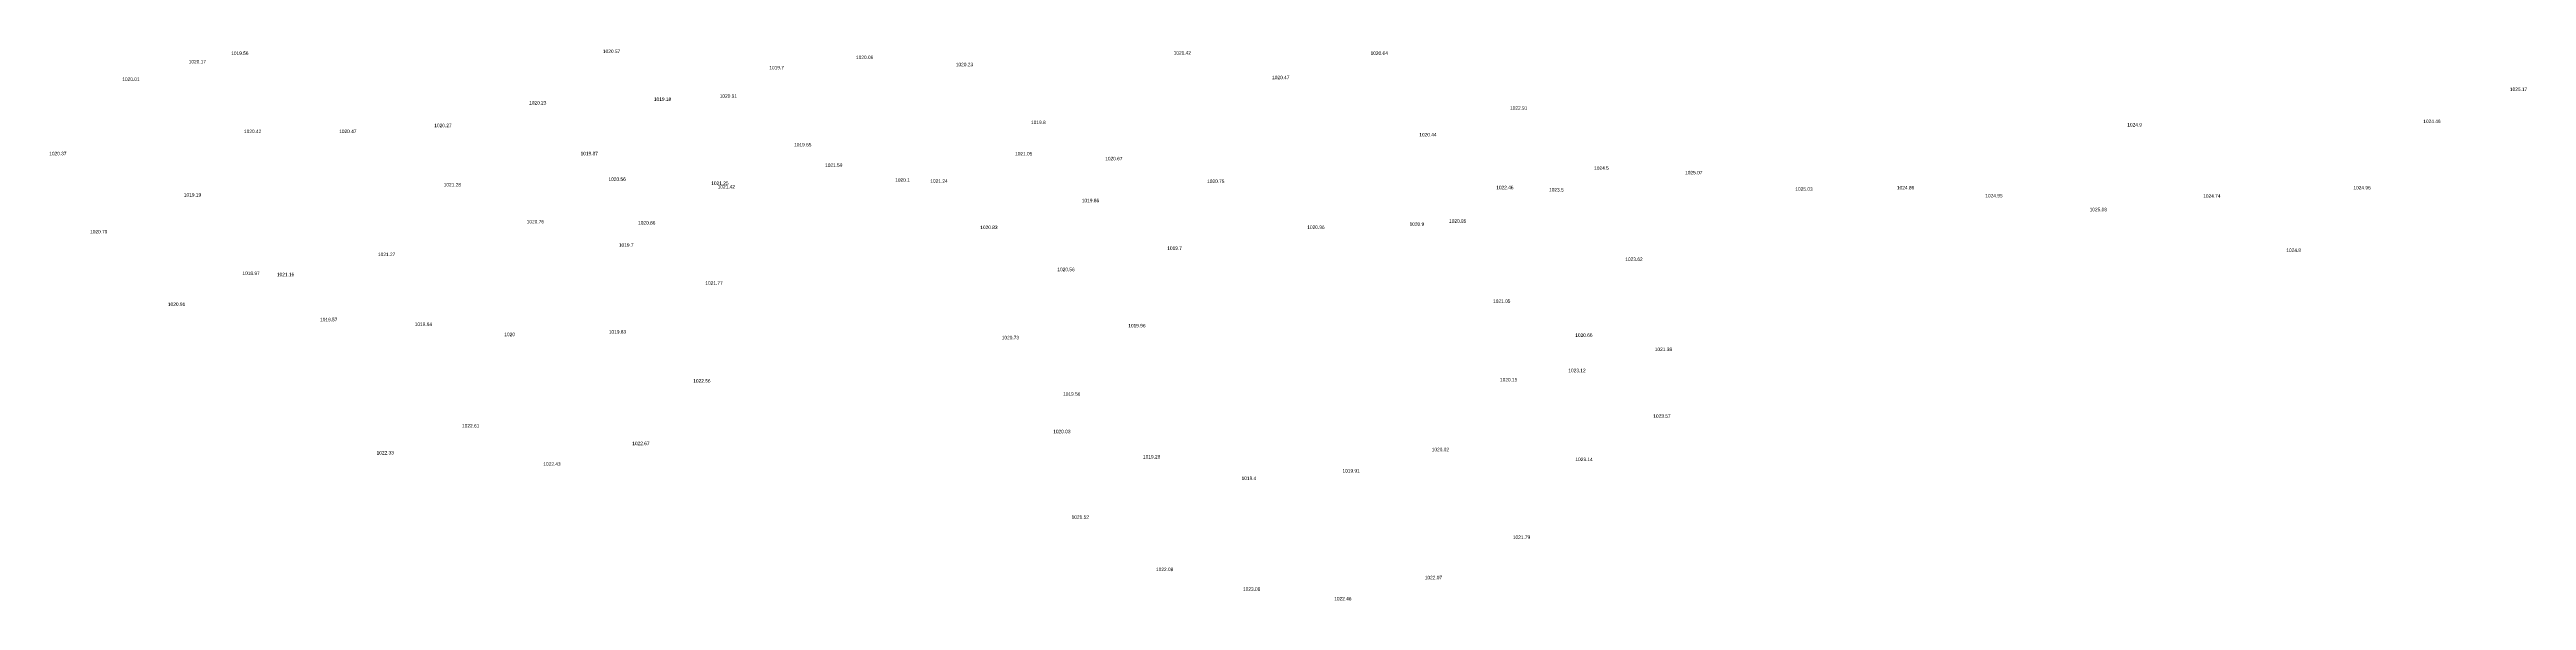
# Model space of a CAD drawing. Header units: inches. Extents: x 628884 to 629912, y 4519174 to 4520145.
# Drawn here: x 629358.8 to 629501.7, y 4519173.7 to 4519205.5 of the extents above; entities that cross this region are included whole.
import ezdxf

# ---------------------------------------------------------------- set-up
doc = ezdxf.new("R2010")
doc.units = ezdxf.units.IN
doc.header["$MEASUREMENT"] = 0

msp = doc.modelspace()

# ---------------------------------------------------------------- texts
for s, p in [('1020.57', (629390.73, 4519205.31, 1020.57)), ('1020.17', (629366.83, 4519204.71, 1020.17)), ('1019.56', (629369.28, 4519205.2, 1019.56)), ('1019.7', (629400.33, 4519204.37, 1019.7)), ('1020.06', (629405.33, 4519204.96, 1020.06)), ('1020.23', (629411.09, 4519204.55, 1020.23)), ('1020.42', (629423.66, 4519205.22, 1020.42)), ('1020.64', (629435.02, 4519205.2, 1020.64)), ('1020.01', (629363, 4519203.7, 1020.01)), ('1019.18', (629393.67, 4519202.55, 1019.18)), ('1020.91', (629397.47, 4519202.73, 1020.91)), ('1020.47', (629429.34, 4519203.8, 1020.47)), ('1025.17', (629500.76, 4519203.12, 1025.17)), ('1020.27', (629381, 4519201.03, 1020.27)), ('1020.23', (629386.47, 4519202.34, 1020.23)), ('1019.8', (629415.43, 4519201.21, 1019.8)), ('1022.91', (629443.07, 4519202.04, 1022.91)), ('1024.9', (629478.68, 4519201.07, 1024.9)), ('1024.46', (629495.76, 4519201.27, 1024.46)), ('1020.42', (629370.02, 4519200.69, 1020.42)), ('1020.47', (629375.51, 4519200.69, 1020.47)), ('1019.65', (629401.76, 4519199.92, 1019.65)), ('1020.44', (629437.83, 4519200.5, 1020.44)), ('1020.37', (629358.78, 4519199.41, 1020.37)), ('1019.87', (629389.44, 4519199.41, 1019.87)), ('1021.59', (629403.55, 4519198.74, 1021.59)), ('1021.05', (629414.51, 4519199.4, 1021.05)), ('1020.67', (629419.71, 4519199.12, 1020.67)), ('1024.5', (629447.92, 4519198.57, 1024.5)), ('1025.07', (629453.17, 4519198.31, 1025.07)), ('1019.19', (629366.55, 4519197.03, 1019.19)), ('1021.28', (629381.54, 4519197.61, 1021.28)), ('1020.56', (629391.05, 4519197.93, 1020.56)), ('1021.25', (629396.98, 4519197.7, 1021.25)), ('1021.42', (629397.35, 4519197.49, 1021.42)), ('1020.1', (629407.59, 4519197.88, 1020.1)), ('1021.24', (629409.62, 4519197.82, 1021.24)), ('1020.75', (629425.59, 4519197.81, 1020.75)), ('1022.46', (629442.27, 4519197.45, 1022.46)), ('1023.5', (629445.32, 4519197.32, 1023.5)), ('1025.03', (629459.53, 4519197.36, 1025.03)), ('1024.86', (629465.39, 4519197.44, 1024.86)), ('1024.95', (629470.49, 4519196.98, 1024.95)), ('1024.74', (629483.06, 4519196.96, 1024.74)), ('1024.96', (629491.73, 4519197.44, 1024.96)), ('1020.76', (629386.33, 4519195.48, 1020.76)), ('1020.86', (629392.76, 4519195.41, 1020.86)), ('1019.86', (629418.36, 4519196.7, 1019.86)), ('1020.9', (629437.27, 4519195.34, 1020.9)), ('1020.85', (629439.55, 4519195.51, 1020.85)), ('1025.08', (629476.51, 4519196.18, 1025.08)), ('1020.79', (629361.14, 4519194.9, 1020.79)), ('1019.7', (629391.65, 4519194.13, 1019.7)), ('1020.83', (629412.5, 4519195.15, 1020.83)), ('1019.7', (629423.29, 4519193.95, 1019.7)), ('1020.96', (629431.37, 4519195.16, 1020.96)), ('1018.97', (629369.93, 4519192.5, 1018.97)), ('1021.16', (629371.92, 4519192.43, 1021.16)), ('1021.27', (629377.75, 4519193.59, 1021.27)), ('1020.56', (629416.95, 4519192.72, 1020.56)), ('1023.62', (629449.72, 4519193.31, 1023.62)), ('1024.8', (629487.86, 4519193.83, 1024.8)), ('1021.77', (629396.64, 4519191.93, 1021.77)), ('1020.91', (629365.63, 4519190.71, 1020.91)), ('1019.57', (629374.41, 4519189.83, 1019.57)), ('1019.64', (629379.87, 4519189.56, 1019.64)), ('1021.05', (629442.09, 4519190.89, 1021.05)), ('1020', (629385.04, 4519188.97, 1020)), ('1019.83', (629391.07, 4519189.12, 1019.83)), ('1020.73', (629413.74, 4519188.79, 1020.73)), ('1019.96', (629421.04, 4519189.48, 1019.96)), ('1020.66', (629446.83, 4519188.93, 1020.66)), ('1023.12', (629446.43, 4519186.89, 1023.12)), ('1021.38', (629451.42, 4519188.11, 1021.38)), ('1022.56', (629395.94, 4519186.29, 1022.56)), ('1019.56', (629417.28, 4519185.53, 1019.56)), ('1020.15', (629442.49, 4519186.36, 1020.15)), ('1023.57', (629451.33, 4519184.26, 1023.57)), ('1022.61', (629382.6, 4519183.7, 1022.61)), ('1022.67', (629392.42, 4519182.68, 1022.67)), ('1020.03', (629416.71, 4519183.37, 1020.03)), ('1022.33', (629377.67, 4519182.14, 1022.33)), ('1022.43', (629387.29, 4519181.49, 1022.43)), ('1019.28', (629421.89, 4519181.91, 1019.28)), ('1019.91', (629433.4, 4519181.1, 1019.91)), ('1020.02', (629438.55, 4519182.33, 1020.02)), ('1023.14', (629446.84, 4519181.76, 1023.14)), ('1019.4', (629427.58, 4519180.67, 1019.4)), ('1021.52', (629417.77, 4519178.43, 1021.52)), ('1021.79', (629443.23, 4519177.27, 1021.79)), ('1022.08', (629422.64, 4519175.41, 1022.08)), ('1023.08', (629427.66, 4519174.27, 1023.08)), ('1022.07', (629438.15, 4519174.94, 1022.07)), ('1022.46', (629432.92, 4519173.72, 1022.46))]:
    msp.add_text(s, height=0.2).set_placement(p)

doc.saveas('drawing.dxf')
